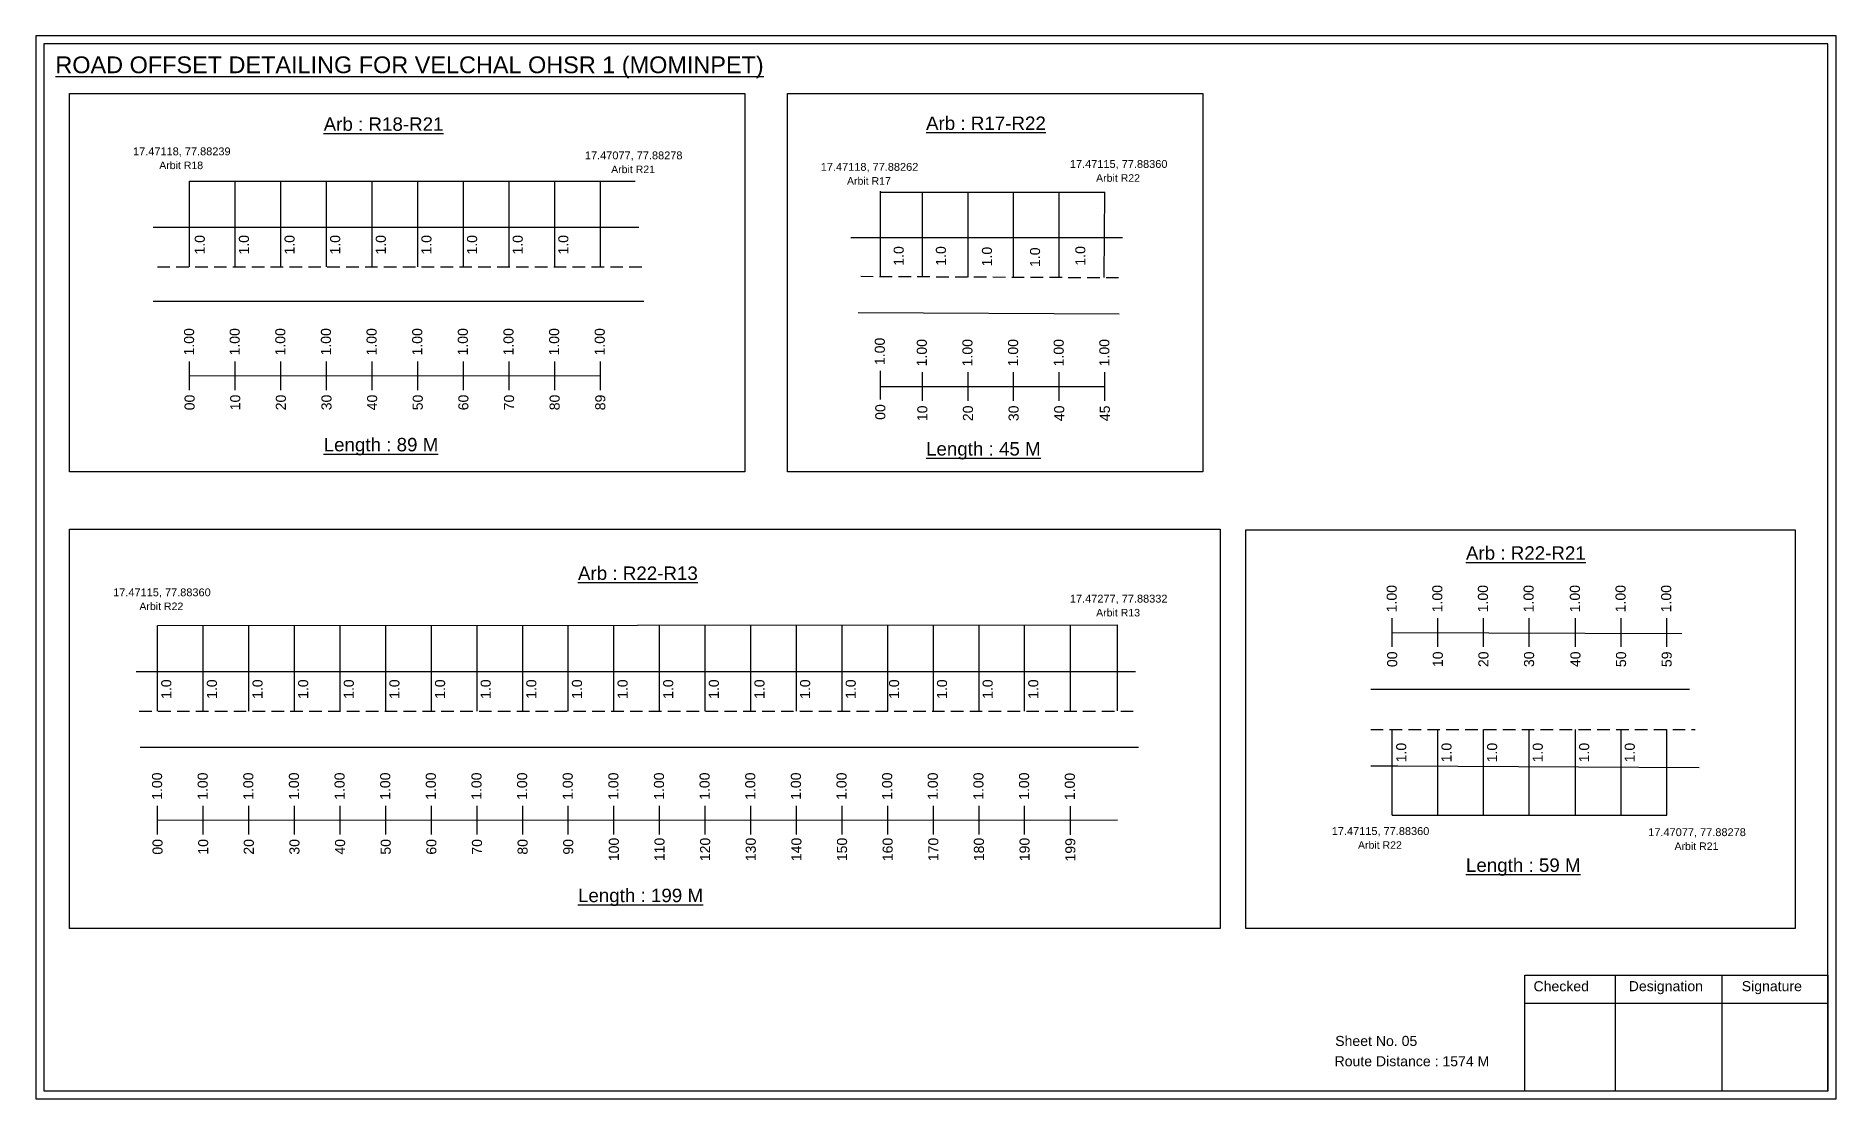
# Model space of a CAD drawing. Header units: inches. Extents: x 1000 to 5772, y 113 to 3122.
# Drawn here: x 3919 to 4456, y 1098 to 1415 of the extents above; entities that cross this region are included whole.
import ezdxf

# ---------------------------------------------------------------- set-up
doc = ezdxf.new("R2010")
doc.units = ezdxf.units.IN
doc.header["$MEASUREMENT"] = 0
doc.linetypes.add('DASHED2', pattern=[0.375, 0.25, -0.125])
doc.layers.add('PDF_Geometry', color=7, linetype='Continuous')
doc.layers.add('PDF_Text', color=5, linetype='Continuous')
doc.styles.add('PDF Arial', font='arial.ttf')
doc.styles.get("Standard").update_dxf_attribs({"font": 'arial.ttf'})

msp = doc.modelspace()

# ---------------------------------------------------------------- texts
at = {"color": 242, "true_color": 0xcd2027}
for s, height, p in [('%%UROAD OFFSET DETAILING FOR VELCHAL OHSR 1 (MOMINPET)', 5, (3925.03, 1403.59)), ('%%UArb : R18-R21', 4, (4004.99, 1386.42)), ('%%UArb : R17-R22', 4, (4184.52, 1386.68)), ('%%ULength : 89 M', 4, (4004.99, 1290.92)), ('%%ULength : 45 M', 4, (4184.52, 1289.68)), ('%%UArb : R22-R21', 4, (4345.44, 1258.63)), ('%%UArb : R22-R13', 4, (4080.79, 1252.61)), ('%%ULength : 59 M', 4, (4345.44, 1165.63)), ('%%ULength : 199 M', 4, (4080.79, 1156.61))]:
    msp.add_text(s, height=height, dxfattribs=at).set_placement(p)
at = {"color": 5}
for s, height, p in [('17.47118, 77.88239', 2.34, (3948.17, 1379.13)), ('17.47077, 77.88278', 2.34, (4082.85, 1377.93)), ('Arbit R18', 2.246, (3955.99, 1375.01)), ('Arbit R21', 2.246, (4090.67, 1373.81)), ('17.47118, 77.88262', 2.34, (4153.14, 1374.5)), ('17.47115, 77.88360', 2.34, (4227.39, 1375.37)), ('Arbit R22', 2.246, (4235.21, 1371.24)), ('Arbit R17', 2.246, (4160.96, 1370.37)), ('17.47115, 77.88360', 2.34, (3942.25, 1247.74)), ('Arbit R22', 2.246, (3950.07, 1243.62)), ('17.47277, 77.88332', 2.34, (4227.4, 1245.86)), ('Arbit R13', 2.246, (4235.22, 1241.73)), ('17.47115, 77.88360', 2.34, (4305.44, 1176.61)), ('17.47077, 77.88278', 2.34, (4399.77, 1176.28)), ('Arbit R22', 2.246, (4313.26, 1172.49)), ('Arbit R21', 2.246, (4407.6, 1172.15))]:
    msp.add_text(s, height=height, dxfattribs=at).set_placement(p)
for p in [(3969.56, 1349.55), (3982.72, 1349.55), (3996.32, 1349.55), (4009.92, 1349.55), (4023.52, 1349.55), (4037.12, 1349.55), (4050.72, 1349.55), (4064.32, 1349.55), (4077.92, 1349.55), (4177.87, 1346.22), (4190.45, 1346.22), (4204.18, 1346.03), (4218.5, 1345.84), (4232.01, 1346.25), (3959.58, 1217.15), (3973.18, 1217.15), (3986.78, 1217.15), (4000.38, 1217.15), (4013.98, 1217.15), (4027.58, 1217.15), (4041.18, 1217.15), (4054.78, 1217.15), (4068.38, 1217.15), (4081.98, 1217.15), (4095.58, 1217.15), (4109.18, 1217.15), (4122.78, 1217.15), (4136.38, 1217.15), (4149.98, 1217.15), (4163.58, 1217.15), (4176.49, 1217.15), (4190.78, 1217.15), (4204.38, 1217.15), (4217.98, 1217.15), (4327.65, 1198.25), (4341.14, 1198.25), (4354.74, 1198.25), (4368.34, 1198.25), (4382.16, 1198.25), (4395.76, 1198.25)]:
    msp.add_text('1.0', height=3, rotation=90).set_placement(p)
at = {"color": 217, "true_color": 0x93278f}
for s, p in [('1.00', (3966.37, 1319.47)), ('1.00', (3979.97, 1319.47)), ('1.00', (3993.57, 1319.47)), ('1.00', (4007.17, 1319.47)), ('1.00', (4020.77, 1319.47)), ('1.00', (4034.37, 1319.47)), ('1.00', (4047.97, 1319.47)), ('1.00', (4061.57, 1319.47)), ('1.00', (4075.17, 1319.47)), ('1.00', (4088.77, 1319.47)), ('1.00', (4172.24, 1316.62)), ('1.00', (4184.76, 1316.23)), ('1.00', (4198.36, 1316.23)), ('1.00', (4211.96, 1316.23)), ('1.00', (4225.56, 1316.23)), ('1.00', (4239.16, 1316.23)), ('00', (3966.53, 1303.15)), ('10', (3980.13, 1303.15)), ('20', (3993.73, 1303.15)), ('30', (4007.33, 1303.15)), ('40', (4020.93, 1303.15)), ('50', (4034.53, 1303.15)), ('60', (4048.13, 1303.15)), ('70', (4061.73, 1303.15)), ('80', (4075.33, 1303.15)), ('89', (4088.93, 1303.15)), ('00', (4172.39, 1300.3)), ('10', (4184.91, 1299.91)), ('20', (4198.51, 1299.91)), ('30', (4212.11, 1299.91)), ('40', (4225.71, 1299.91)), ('45', (4239.31, 1299.91)), ('1.00', (4324.8, 1242.95)), ('1.00', (4338.4, 1242.95)), ('1.00', (4352, 1242.95)), ('1.00', (4365.6, 1242.95)), ('1.00', (4379.41, 1242.95)), ('1.00', (4393.01, 1242.95)), ('1.00', (4406.61, 1242.95)), ('00', (4324.95, 1226.63)), ('10', (4338.55, 1226.63)), ('20', (4352.15, 1226.63)), ('30', (4365.75, 1226.63)), ('40', (4379.56, 1226.63)), ('50', (4393.16, 1226.63)), ('59', (4406.76, 1226.63)), ('1.00', (3956.83, 1187.07)), ('1.00', (3970.43, 1187.07)), ('1.00', (3984.03, 1187.07)), ('1.00', (3997.63, 1187.07)), ('1.00', (4011.23, 1187.07)), ('1.00', (4024.83, 1187.07)), ('1.00', (4038.43, 1187.07)), ('1.00', (4052.03, 1187.07)), ('1.00', (4065.63, 1187.07)), ('1.00', (4079.23, 1187.07)), ('1.00', (4092.83, 1187.07)), ('1.00', (4106.43, 1187.07)), ('1.00', (4120.03, 1187.07)), ('1.00', (4133.63, 1187.07)), ('1.00', (4147.23, 1187.07)), ('1.00', (4160.83, 1187.07)), ('1.00', (4174.43, 1187.07)), ('1.00', (4188.03, 1187.07)), ('1.00', (4201.63, 1187.07)), ('1.00', (4215.23, 1187.07)), ('1.00', (4228.87, 1186.97)), ('00', (3956.98, 1170.75)), ('10', (3970.58, 1170.75)), ('20', (3984.18, 1170.75)), ('30', (3997.78, 1170.75)), ('40', (4011.38, 1170.75)), ('50', (4024.98, 1170.75)), ('60', (4038.58, 1170.75)), ('70', (4052.18, 1170.75)), ('80', (4065.78, 1170.75)), ('90', (4079.38, 1170.75)), ('100', (4092.98, 1168.8)), ('110', (4106.58, 1168.8)), ('120', (4120.18, 1168.8)), ('130', (4133.78, 1168.8)), ('140', (4147.38, 1168.8)), ('150', (4160.98, 1168.8)), ('160', (4174.58, 1168.8)), ('170', (4188.18, 1168.8)), ('180', (4201.78, 1168.8)), ('190', (4215.38, 1168.8)), ('199', (4229.02, 1168.7))]:
    msp.add_text(s, height=3, rotation=90, dxfattribs=at).set_placement(p)
for s, p in [('Sheet No. 05', (4306.47, 1113.75)), ('Route Distance : 1574 M', (4306.28, 1107.7))]:
    msp.add_text(s, height=3).set_placement(p)
at = {"layer": 'PDF_Text', "color": 7, "attachment_point": 7, "style": 'PDF Arial'}
for s, insert, char_height in [('Checked', (4365.57, 1130), 3.001), ('Designation', (4393.95, 1129.17), 3.0006), ('Signature', (4427.63, 1129.17), 3.001)]:
    msp.add_mtext(s, dxfattribs=dict(at, insert=insert, char_height=char_height))

# ---------------------------------------------------------------- linework, layer by layer
at = {"color": 5}
for p, q in [((3965.05, 1371.41), (4097.83, 1371.41)), ((4170.91, 1368.17), (4237.83, 1368.17)), ((3955.51, 1238.99), (4241.54, 1239.18)), ((4323.47, 1182.52), (4405.29, 1182.54))]:
    msp.add_line(p, q, dxfattribs=at)
for p, q in [((3965.05, 1345.87), (3965.05, 1371.41)), ((3978.65, 1345.87), (3978.65, 1371.41)), ((3992.25, 1345.87), (3992.25, 1371.41)), ((4005.85, 1345.87), (4005.85, 1371.41)), ((4019.45, 1345.87), (4019.45, 1371.41)), ((4033.05, 1345.87), (4033.05, 1371.41)), ((4046.65, 1345.87), (4046.65, 1371.41)), ((4060.25, 1345.87), (4060.25, 1371.41)), ((4073.85, 1345.87), (4073.85, 1371.41)), ((4087.45, 1345.87), (4087.45, 1371.41)), ((4170.91, 1342.94), (4170.91, 1368.47)), ((4183.43, 1342.89), (4183.43, 1368.17)), ((4197.03, 1342.83), (4197.03, 1368.17)), ((4210.63, 1342.89), (4210.63, 1368.17)), ((4224.23, 1342.64), (4224.23, 1368.17)), ((4237.6, 1342.67), (4237.83, 1368.17)), ((3954.17, 1357.75), (4098.96, 1357.75)), ((4243.08, 1354.5), (4162.13, 1354.5)), ((4100.37, 1335.57), (3954.17, 1335.57)), ((4164.34, 1332.3), (4242.06, 1331.86)), ((3955.51, 1213.47), (3955.51, 1239.01)), ((3969.11, 1213.47), (3969.11, 1239.01)), ((3982.71, 1213.47), (3982.71, 1239.01)), ((3996.31, 1213.47), (3996.31, 1239.01)), ((4009.91, 1213.47), (4009.91, 1239.01)), ((4023.51, 1213.47), (4023.51, 1239.01)), ((4037.11, 1213.47), (4037.11, 1239.01)), ((4050.71, 1213.47), (4050.71, 1239.01)), ((4064.31, 1213.47), (4064.31, 1239.01)), ((4077.91, 1213.47), (4077.91, 1239.01)), ((4091.51, 1213.47), (4091.51, 1239.01)), ((4105.11, 1213.47), (4105.11, 1239.01)), ((4118.71, 1213.47), (4118.71, 1239.01)), ((4132.31, 1213.47), (4132.31, 1239.01)), ((4145.91, 1213.47), (4145.91, 1239.01)), ((4159.51, 1213.47), (4159.51, 1239.01)), ((4173.11, 1213.47), (4173.11, 1239.01)), ((4186.71, 1213.47), (4186.71, 1239.01)), ((4200.31, 1213.47), (4200.31, 1239.01)), ((4213.91, 1213.47), (4213.91, 1239.01)), ((4227.55, 1213.64), (4227.55, 1238.91)), ((4241.54, 1213.65), (4241.54, 1239.19)), ((3949.09, 1225.36), (4246.94, 1225.36)), ((4412.02, 1219.93), (4317.06, 1219.93)), ((4323.47, 1182.52), (4323.47, 1208.05)), ((4337.07, 1182.52), (4337.07, 1208.05)), ((4350.67, 1182.52), (4350.67, 1208.05)), ((4364.27, 1182.52), (4364.27, 1208.05)), ((4378.09, 1182.52), (4378.09, 1208.05)), ((4391.69, 1182.52), (4391.69, 1208.05)), ((4405.29, 1182.52), (4405.29, 1208.05)), ((3950.34, 1202.79), (4247.84, 1202.75))]:
    msp.add_line(p, q)
at = {"linetype": 'DASHED2', "ltscale": 15}
for p, q in [((3955.44, 1345.87), (4099.8, 1345.87)), ((4165.05, 1343.08), (4243.33, 1342.67)), ((3950.05, 1213.47), (4246.54, 1213.52)), ((4317.06, 1208.05), (4413.74, 1208.05))]:
    msp.add_line(p, q, dxfattribs=at)
at = {"color": 217, "true_color": 0x93278f}
for p, q in [((3965.05, 1309.17), (3965.05, 1317.73)), ((3978.65, 1309.17), (3978.65, 1317.73)), ((3992.25, 1309.17), (3992.25, 1317.73)), ((4005.85, 1309.17), (4005.85, 1317.73)), ((4019.45, 1309.17), (4019.45, 1317.73)), ((4033.05, 1309.17), (4033.05, 1317.73)), ((4046.65, 1309.17), (4046.65, 1317.73)), ((4060.25, 1309.17), (4060.25, 1317.73)), ((4073.85, 1309.17), (4073.85, 1317.73)), ((4087.45, 1309.17), (4087.45, 1317.73)), ((4170.91, 1306.32), (4170.91, 1314.88)), ((4183.43, 1305.94), (4183.43, 1314.49)), ((4197.03, 1305.94), (4197.03, 1314.49)), ((4210.63, 1305.94), (4210.63, 1314.49)), ((4224.23, 1305.94), (4224.23, 1314.49)), ((4237.83, 1305.94), (4237.83, 1314.49)), ((3965.05, 1313.44), (4087.45, 1313.47)), ((4170.91, 1310.21), (4237.83, 1310.22)), ((4323.47, 1232.66), (4323.47, 1241.21)), ((4337.07, 1232.66), (4337.07, 1241.21)), ((4350.67, 1232.66), (4350.67, 1241.21)), ((4364.27, 1232.66), (4364.27, 1241.21)), ((4378.09, 1232.66), (4378.09, 1241.21)), ((4391.69, 1232.66), (4391.69, 1241.21)), ((4405.29, 1232.66), (4405.29, 1241.21)), ((4323.47, 1236.93), (4409.8, 1236.69)), ((3955.51, 1176.78), (3955.51, 1185.33)), ((3955.51, 1181.04), (4241.54, 1181.1)), ((3969.11, 1176.78), (3969.11, 1185.33)), ((3982.71, 1176.78), (3982.71, 1185.33)), ((3996.31, 1176.78), (3996.31, 1185.33)), ((4009.91, 1176.78), (4009.91, 1185.33)), ((4023.51, 1176.78), (4023.51, 1185.33)), ((4037.11, 1176.78), (4037.11, 1185.33)), ((4050.71, 1176.78), (4050.71, 1185.33)), ((4064.31, 1176.78), (4064.31, 1185.33)), ((4077.91, 1176.78), (4077.91, 1185.33)), ((4091.51, 1176.78), (4091.51, 1185.33)), ((4105.11, 1176.78), (4105.11, 1185.33)), ((4118.71, 1176.78), (4118.71, 1185.33)), ((4132.31, 1176.78), (4132.31, 1185.33)), ((4145.91, 1176.78), (4145.91, 1185.33)), ((4159.51, 1176.78), (4159.51, 1185.33)), ((4173.11, 1176.78), (4173.11, 1185.33)), ((4186.71, 1176.78), (4186.71, 1185.33)), ((4200.31, 1176.78), (4200.31, 1185.33)), ((4213.91, 1176.78), (4213.91, 1185.33)), ((4227.55, 1176.67), (4227.55, 1185.23))]:
    msp.add_line(p, q, dxfattribs=at)
for points in [[(3929.27, 1397.53), (4130.51, 1397.53), (4130.51, 1284.85), (3929.27, 1284.85)], [(4143.21, 1397.53), (4267.01, 1397.53), (4267.01, 1284.85), (4143.21, 1284.85)], [(3929.27, 1267.73), (4272.18, 1267.73), (4272.18, 1148.74), (3929.27, 1148.74)], [(4279.84, 1267.56), (4443.57, 1267.56), (4443.57, 1148.74), (4279.84, 1148.74)]]:
    msp.add_lwpolyline(points, close=True)
msp.add_lwpolyline([(4317.06, 1197.25), (4325.12, 1197.25), (4414.97, 1196.75)])
at = {"layer": 'PDF_Geometry'}
for points in [[(3919.25, 1414.67), (3919.25, 1097.96), (4455.73, 1097.96), (4455.73, 1414.67)], [(3921.58, 1412.34), (3921.58, 1100.37), (4453.31, 1100.37), (4453.31, 1412.34)]]:
    msp.add_lwpolyline(points, close=True, dxfattribs=at)
at = {"layer": 'PDF_Geometry', "color": 242, "true_color": 0xcc1f26}
msp.add_lwpolyline([(4453.31, 1100.28), (4362.97, 1100.28), (4362.97, 1134.89), (4453.31, 1134.89)], close=True, dxfattribs=at)
for points in [[(4389.95, 1134.89), (4389.95, 1100.28)], [(4421.67, 1134.89), (4421.67, 1100.28)], [(4362.97, 1126.52), (4453.31, 1126.52)]]:
    msp.add_lwpolyline(points, dxfattribs=at)

msp.set_redraw_order([(e.dxf.handle, doc.entitydb.next_handle()) for e in msp.query("TEXT MTEXT ATTDEF DIMENSION ARC_DIMENSION")])  # texts and dimensions are drawn at this point

doc.saveas('drawing.dxf')
